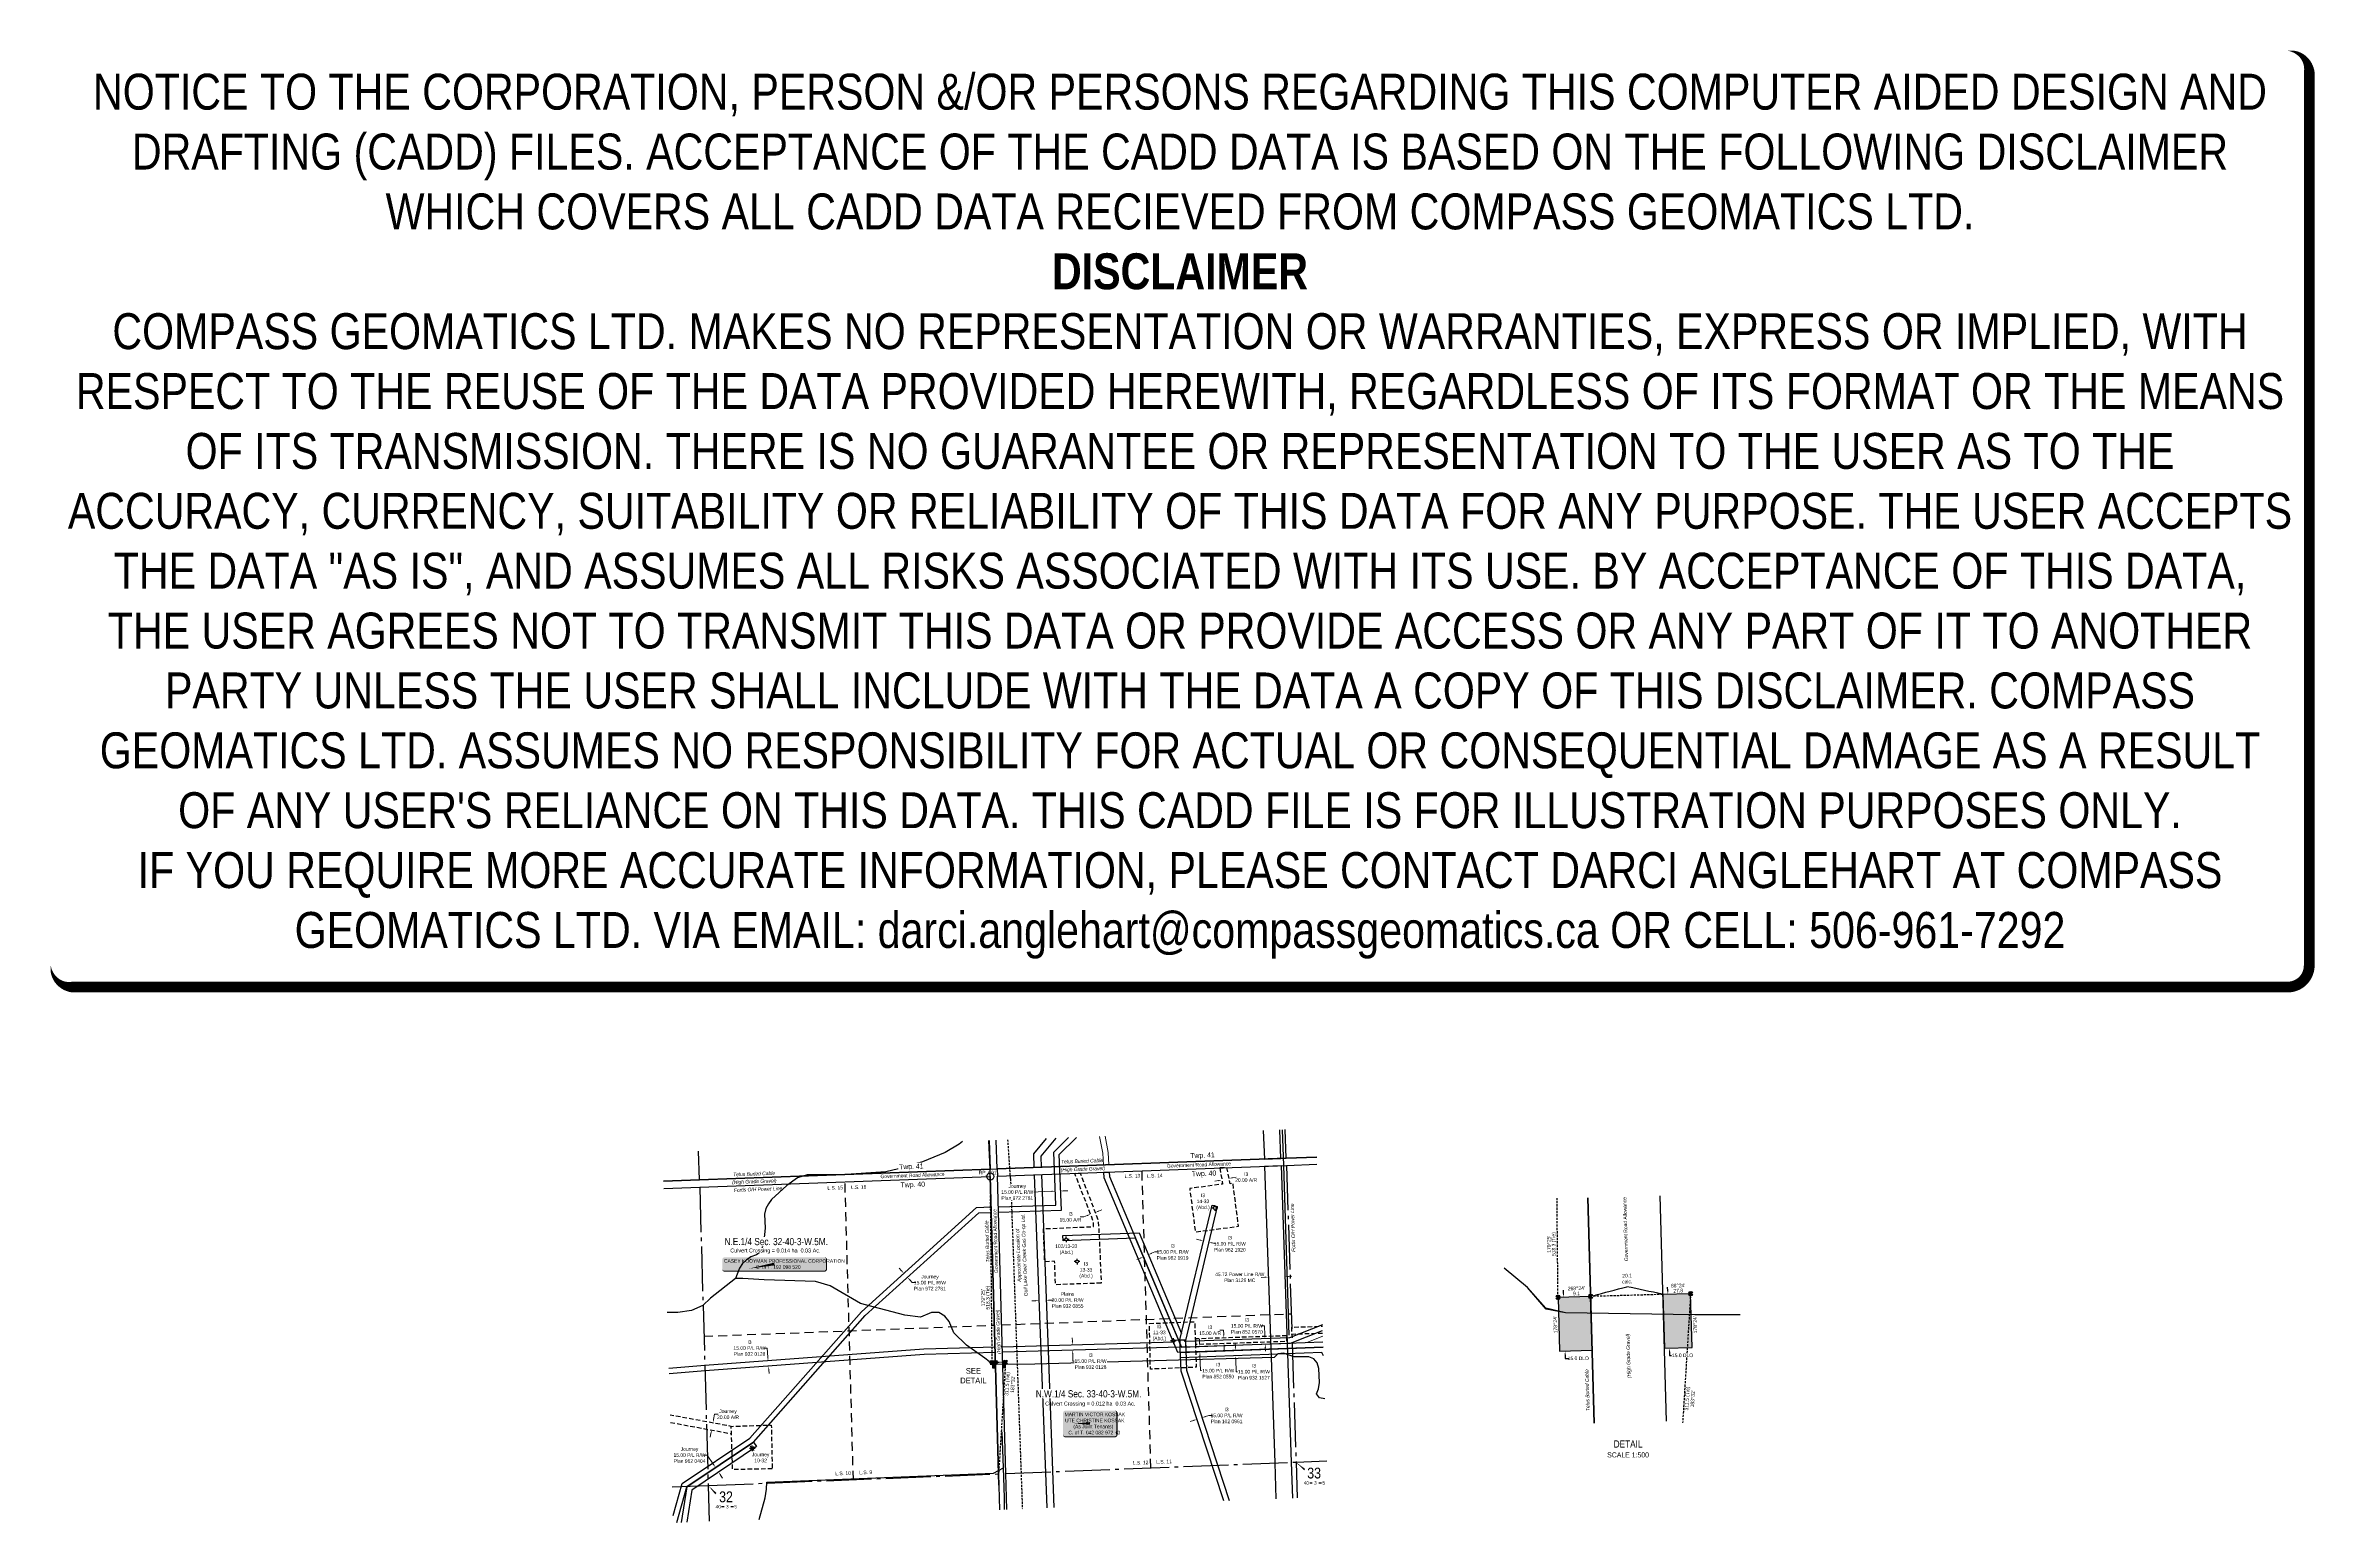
# Model space of a CAD drawing. Extents: x 674846 to 681163, y 5818236 to 5822349.
import ezdxf
from ezdxf.enums import TextEntityAlignment as Align

# ---------------------------------------------------------------- set-up
doc = ezdxf.new("R2010")
doc.units = 0
doc.header["$LTSCALE"] = 5
doc.header["$PDSIZE"] = 0.5
for name, pattern in [('foc-ACCESSROAD', [3.75, 2.5, -1.25]), ('foc-LSD', [8, 5, -3]), ('foc-QUARTERLINE', [33, 25, -3, 2, -3]), ('foc-TIELINE', [1.875, 1.25, -0.625]), ('foc-TRAV', [1.875, 1.25, -0.625]), ('foc-WHEELTRACKS', [2, 0.4, -1.6]), ('UG_PIPE', [1.875, 1.25, -0.625])]:
    doc.linetypes.add(name, pattern=pattern)
doc.layers.get('Defpoints').update_dxf_attribs({"color": 9})
for name, color, linetype in [('10', 1, 'Continuous'), ('35', 37, 'Continuous'), ('9', 3, 'Continuous'), ('AS-PIPE-UG', 44, 'UG_PIPE'), ('AS-PIPE-UG-T', 44, 'Continuous'), ('AS-POWER', 104, 'foc-POWER'), ('AS-POWER-T', 104, 'Continuous'), ('AS-TELUS', 224, 'foc-TEL'), ('C-SYMBOL', 7, 'Continuous'), ('CG-NOTES', 7, 'Continuous'), ('D-TXT', 6, 'Continuous'), ('DETAIL-T', 7, 'Continuous'), ('F-AR', 190, 'foc-ACCESSROAD'), ('F-RW', 190, 'Continuous'), ('F-WS', 190, 'foc-ACCESSROAD'), ('F-WS-S', 8, 'Continuous'), ('L-AREAREQUIRED', 7, 'Continuous'), ('L-BD', 7, 'Continuous'), ('L-BD1', 253, 'Continuous'), ('L-MON', 1, 'Continuous'), ('L-ROAD-T', 7, 'Continuous'), ('L-SEC', 7, 'Continuous'), ('L-SECLBL', 7, 'Continuous'), ('L-SECQ', 8, 'foc-QUARTERLINE'), ('L-SECTION-LSD', 7, 'foc-LSD'), ('L-TIE', 7, 'foc-TIELINE'), ('P-PROPOSED', 10, 'Continuous'), ('P-PROPOSED-H', 21, 'Continuous'), ('P-TRAV', 4, 'foc-TRAV'), ('P-TXT', 4, 'Continuous'), ('T-WATER', 160, 'Continuous'), ('T-WATER-P3', 160, 'foc-WHEELTRACKS')]:
    doc.layers.add(name, color=color, linetype=linetype)
doc.layers.add('DISCLAIMER', color=7, linetype='Continuous', plot=False)
for name, color, linetype, lineweight in [('F-AR-T', 190, 'Continuous', 9), ('F-RW-T', 190, 'Continuous', 9), ('F-WS-T', 190, 'Continuous', 9), ('T-TEXT', 48, 'Continuous', 18)]:
    doc.layers.add(name, color=color, linetype=linetype, lineweight=lineweight)
doc.styles.add('100L', font='ARIALN.TTF', dxfattribs={"height": 11})
doc.styles.add('175L', font='ARIALN.TTF', dxfattribs={"height": 20})
doc.styles.add('80', font='ARIALN.TTF', dxfattribs={"height": 10})
doc.styles.add('80CG', font='ARIALN.TTF', dxfattribs={"height": 10})
doc.styles.add('80L', font='ARIALN.TTF', dxfattribs={"height": 10})
doc.styles.add('80LS', font='ARIALNI.TTF', dxfattribs={"height": 10})
doc.styles.add('foc-LtypeFont', font='ARIALN.TTF', dxfattribs={"height": 7.35})
doc.styles.add('MtXpl_Arial_Narrow', font='ARIALNI.TTF')
doc.styles.add('SIMPLEX', font='ARIALN.TTF')
doc.linetypes.add('foc-POWER', pattern='A,6,-1,["P",foc-LtypeFont,S=0.2,R=0,X=-0.625,Y=-0.75],-1.24,4', length=12.24)
doc.linetypes.add('foc-POWER-NOLINE', pattern='A,0,-4,["P",foc-LtypeFont,S=0.2,R=0,X=-0.625,Y=-0.75],-8.24', length=12.24)
doc.linetypes.add('foc-TEL', pattern='A,2,-1,["T",foc-LtypeFont,S=0.2,R=0,X=-0.425,Y=-0.75],-1.24,8', length=12.24)
doc.linetypes.add('foc-TEL-NOLINE', pattern='A,0,-2,["T",foc-LtypeFont,S=0.2,R=0,X=-0.425,Y=-0.75],-10.24', length=12.24)
doc.linetypes.add('foc-TOPO-flowdirection-NOLINE', pattern='A,0,[">",foc-LtypeFont,S=0.3,R=0,X=0,Y=-0.945],-20,[">",foc-LtypeFont,S=0.3,R=0,X=0,Y=-0.945],0', length=20)
doc.dimstyles.new('Compass 5 000', dxfattribs={"dimscale": 5, "dimtxt": 9, "dimasz": 2, "dimexe": 0.2, "dimexo": 0.0625, "dimgap": 0.5, "dimtad": 0, "dimtih": 1, "dimtoh": 1, "dimzin": 0, "dimdsep": 46, "dimtxsty": '80CG', "dimcen": 0.1, "dimse1": 1, "dimse2": 1, "dimclrd": 256, "dimclrt": 256, "dimaunit": 1, "dimadec": 4, "dimazin": 0, "dimtfac": 0.06, "dimtofl": 0, "dimtmove": 0, "dimatfit": 1, "dimfxl": 0.2, "dimtolj": 1, "dimtzin": 0, "dimlwd": -1, "dimarcsym": 0})

# ---------------------------------------------------------------- blocks, each defined once
blk = doc.blocks.new('L-SECLBL')
at = {"layer": '9', "color": 7}
for p, q in [((-5.1, -27.8), (-12.3, -27.8)), ((20.7, -27.8), (13.5, -27.8))]:
    blk.add_line(p, q, dxfattribs=at)
at = {"layer": '10', "color": 2, "style": 'SIMPLEX'}
blk.add_attdef('SEC', text='', height=30, dxfattribs=at).set_placement((0, 0), align=Align.MIDDLE)
at = {"layer": '10', "color": 5, "style": '80L'}
blk.add_attdef('TWP', text='', height=9.5, dxfattribs=at).set_placement((-14.4, -27.4), align=Align.MIDDLE_RIGHT)
blk.add_attdef('RGE', text='', height=9.5, dxfattribs=at).set_placement((3.6, -27.4), align=Align.MIDDLE_CENTER)
blk.add_attdef('MER', text='', height=9.5, dxfattribs=at).set_placement((23.2, -27.4), align=Align.MIDDLE_LEFT)
blk = doc.blocks.new('*D20')
at = {"layer": 'Defpoints', "color": 0, "transparency": 16777216}
for p in [(677238.2, 5818932.4), (677246, 5818919.3), (677248.3, 5818921.3)]:
    blk.add_point(p, dxfattribs=at)
at = {"layer": 'F-RW-T', "transparency": 16777216}
for p, q in [((677229.2, 5818937.8), (677222.5, 5818945.2)), ((677252.8, 5818911.9), (677259.5, 5818904.5)), ((677259.5, 5818904.5), (677269.5, 5818904.5))]:
    blk.add_line(p, q, dxfattribs=at)
for points in [[(677230.5, 5818938.9), (677228, 5818936.7), (677236, 5818930.4)], [(677254, 5818913), (677251.5, 5818910.7), (677246, 5818919.3)]]:
    blk.add_solid(points, dxfattribs=at)
at = {"layer": 'F-RW-T', "transparency": 16777216, "insert": (677308.6, 5818904.5), "char_height": 10, "attachment_point": 5, "style": '80CG'}
blk.add_mtext('\\A1;Journey\\P15.00 P/L R/W\\PPlan 972 2781', dxfattribs=at)
blk = doc.blocks.new('*D21')
at = {"layer": 'Defpoints', "color": 0, "transparency": 16777216}
for p in [(677201.2, 5818712.8), (677202.3, 5818697.8), (676859, 5818671.9)]:
    blk.add_point(p, dxfattribs=at)
at = {"layer": 'F-RW-T', "transparency": 16777216}
for p, q in [((676855.2, 5818722.5), (676845.2, 5818722.5)), ((676857.1, 5818696.8), (676855.2, 5818722.5)), ((676859.8, 5818661.9), (676860.5, 5818652))]:
    blk.add_line(p, q, dxfattribs=at)
for points in [[(676858.8, 5818697), (676855.5, 5818696.7), (676857.9, 5818686.9)], [(676861.4, 5818662.1), (676858.1, 5818661.8), (676859, 5818671.9)]]:
    blk.add_solid(points, dxfattribs=at)
at = {"layer": 'F-RW-T', "transparency": 16777216, "insert": (676806.1, 5818722.5), "char_height": 10, "attachment_point": 5, "style": '80CG'}
blk.add_mtext('\\A1;I3\\P15.00 P/L R/W\\PPlan 932 0128', dxfattribs=at)
blk = doc.blocks.new('*D22')
at = {"layer": 'F-RW-T', "transparency": 16777216}
for p, q in [((677705, 5818741.2), (677704.7, 5818751.2)), ((677706, 5818706.3), (677706.6, 5818686.1)), ((677706.6, 5818686.1), (677716.6, 5818686.1))]:
    blk.add_line(p, q, dxfattribs=at)
for points in [[(677706.7, 5818741.2), (677703.4, 5818741.2), (677705.3, 5818731.2)], [(677707.7, 5818706.3), (677704.4, 5818706.3), (677705.7, 5818716.3)]]:
    blk.add_solid(points, dxfattribs=at)
at = {"layer": 'F-RW-T', "transparency": 16777216, "insert": (677755.7, 5818686.1), "char_height": 10, "attachment_point": 5, "style": '80CG', "bg_fill": 3, "box_fill_scale": 1.1, "bg_fill_color": 256, "bg_fill_true_color": 13158600, "bg_fill_transparency": 0}
blk.add_mtext('\\A1;I3\\P15.00 P/L R/W\\PPlan 932 0128', dxfattribs=at)
at = {"layer": 'Defpoints', "color": 0, "transparency": 16777216}
for p in [(677703.8, 5818731.2), (677704.2, 5818716.3), (677705.7, 5818716.3)]:
    blk.add_point(p, dxfattribs=at)
blk = doc.blocks.new('*D23')
at = {"layer": 'Defpoints', "color": 0, "transparency": 16777216}
for p in [(677609, 5818937.3), (677629, 5818938.1), (677632.1, 5818855.4)]:
    blk.add_point(p, dxfattribs=at)
at = {"layer": 'F-RW-T', "transparency": 16777216}
for p, q in [((677602.2, 5818854.2), (677592.2, 5818853.9)), ((677642.1, 5818855.7), (677652.1, 5818856.1))]:
    blk.add_line(p, q, dxfattribs=at)
for points in [[(677602.1, 5818855.9), (677602.2, 5818852.6), (677612.2, 5818854.6)], [(677642.1, 5818857.4), (677642.2, 5818854.1), (677632.1, 5818855.4)]]:
    blk.add_solid(points, dxfattribs=at)
at = {"layer": 'F-RW-T', "transparency": 16777216, "insert": (677691.7, 5818856.1), "char_height": 10, "attachment_point": 5, "style": '80CG'}
blk.add_mtext('\\A1;Plains\\P20.00 P/L R/W\\PPlan 932 0855', dxfattribs=at)
blk = doc.blocks.new('*D24')
at = {"layer": 'Defpoints', "color": 0, "transparency": 16777216}
for p in [(677658.4, 5819135.7), (677672.5, 5819159.7), (677673.3, 5819136.3)]:
    blk.add_point(p, dxfattribs=at)
at = {"layer": 'F-RW-T', "transparency": 16777216}
for p, q in [((677647.5, 5819158.8), (677590.7, 5819156.7)), ((677682.4, 5819160.1), (677692.4, 5819160.5))]:
    blk.add_line(p, q, dxfattribs=at)
for points in [[(677647.4, 5819160.5), (677647.5, 5819157.2), (677657.5, 5819159.2)], [(677682.4, 5819161.8), (677682.5, 5819158.5), (677672.5, 5819159.7)]]:
    blk.add_solid(points, dxfattribs=at)
at = {"layer": 'F-RW-T', "transparency": 16777216, "insert": (677551.7, 5819156.7), "char_height": 10, "attachment_point": 5, "style": '80CG', "bg_fill": 3, "box_fill_scale": 1.1, "bg_fill_color": 256, "bg_fill_true_color": 13158600, "bg_fill_transparency": 0}
blk.add_mtext('\\A1;Journey\\P15.00 P/L R/W\\PPlan 972 2781', dxfattribs=at)
blk = doc.blocks.new('*D25')
at = {"layer": 'Defpoints', "color": 0, "transparency": 16777216}
for p in [(678076.4, 5819046.8), (678084.8, 5819017.4), (678091, 5819043.3)]:
    blk.add_point(p, dxfattribs=at)
at = {"layer": 'F-RW-T', "transparency": 16777216}
for p, q in [((678060.5, 5819023.1), (678050.8, 5819025.5)), ((678094.5, 5819015), (678104.3, 5819012.7))]:
    blk.add_line(p, q, dxfattribs=at)
for points in [[(678060.9, 5819024.8), (678060.1, 5819021.5), (678070.2, 5819020.8)], [(678094.9, 5819016.7), (678094.1, 5819013.4), (678084.8, 5819017.4)]]:
    blk.add_solid(points, dxfattribs=at)
at = {"layer": 'F-RW-T', "transparency": 16777216, "insert": (678143.3, 5819012.7), "char_height": 10, "attachment_point": 5, "style": '80CG'}
blk.add_mtext('\\A1;I3\\P15.00 P/L R/W\\PPlan 962 1920', dxfattribs=at)
blk = doc.blocks.new('*D26')
at = {"layer": 'Defpoints', "color": 0, "transparency": 16777216}
for p in [(678046.7, 5818539.6), (678061, 5818544.3), (678066.1, 5818528.6)]:
    blk.add_point(p, dxfattribs=at)
at = {"layer": 'F-RW-T', "transparency": 16777216}
for p, q in [((678042.4, 5818520.9), (678032.9, 5818517.7)), ((678075.6, 5818531.8), (678085.1, 5818534.9)), ((678085.1, 5818534.9), (678095.1, 5818534.9))]:
    blk.add_line(p, q, dxfattribs=at)
for points in [[(678041.8, 5818522.4), (678042.9, 5818519.3), (678051.9, 5818524)], [(678075.1, 5818533.4), (678076.1, 5818530.2), (678066.1, 5818528.6)]]:
    blk.add_solid(points, dxfattribs=at)
at = {"layer": 'F-RW-T', "transparency": 16777216, "insert": (678134.2, 5818534.9), "char_height": 10, "attachment_point": 5, "style": '80CG'}
blk.add_mtext('\\A1;I3\\P15.00 P/L R/W\\PPlan 102 0961', dxfattribs=at)
blk = doc.blocks.new('*D27')
at = {"layer": 'Defpoints', "color": 0, "transparency": 16777216}
for p in [(678241.3, 5818748.7), (678109.4, 5818743.7), (678110, 5818728.8)]:
    blk.add_point(p, dxfattribs=at)
at = {"layer": 'F-RW-T', "transparency": 16777216}
for p, q in [((678240, 5818784), (678230, 5818784)), ((678240.9, 5818758.7), (678240, 5818784)), ((678242.2, 5818723.8), (678242.6, 5818713.8))]:
    blk.add_line(p, q, dxfattribs=at)
for points in [[(678242.6, 5818758.8), (678239.3, 5818758.6), (678241.3, 5818748.7)], [(678243.9, 5818723.9), (678240.6, 5818723.8), (678241.9, 5818733.8)]]:
    blk.add_solid(points, dxfattribs=at)
at = {"layer": 'F-RW-T', "transparency": 16777216, "insert": (678190.9, 5818784), "char_height": 10, "attachment_point": 5, "style": '80CG'}
blk.add_mtext('\\A1;I3\\P15.00 P/L R/W\\PPlan 852 0570', dxfattribs=at)
blk = doc.blocks.new('*D28')
at = {"layer": 'Defpoints', "color": 0, "transparency": 16777216}
for p in [(678134.8, 5818729.7), (678135.4, 5818714.8)]:
    blk.add_point(p, dxfattribs=at)
at = {"layer": 'F-RW-T', "transparency": 16777216}
for p, q in [((678059, 5818736.9), (678058.6, 5818746.9)), ((678060.3, 5818701.9), (678061.9, 5818659.5)), ((678061.9, 5818659.5), (678071.9, 5818659.5))]:
    blk.add_line(p, q, dxfattribs=at)
for points in [[(678060.6, 5818737), (678057.3, 5818736.9), (678059.3, 5818726.9)], [(678061.9, 5818702), (678058.6, 5818701.9), (678059.9, 5818711.9)]]:
    blk.add_solid(points, dxfattribs=at)
at = {"layer": 'F-RW-T', "transparency": 16777216, "insert": (678111, 5818659.5), "char_height": 10, "attachment_point": 5, "style": '80CG', "bg_fill": 3, "box_fill_scale": 1.1, "bg_fill_color": 256, "bg_fill_true_color": 13158600, "bg_fill_transparency": 0}
blk.add_mtext('\\A1;I3\\P15.00 P/L R/W\\PPlan 852 0550', dxfattribs=at)
at = {"layer": 'Defpoints', "color": 0, "transparency": 16777216}
blk.add_point((678059.9, 5818711.9), dxfattribs=at)
blk = doc.blocks.new('*D29')
at = {"layer": 'Defpoints', "color": 0, "transparency": 16777216}
blk.add_point((678169.5, 5818715.9), dxfattribs=at)
at = {"layer": 'F-RW-T', "transparency": 16777216}
for p, q in [((678158.7, 5818725.5), (678158.4, 5818735.5)), ((678160, 5818690.7), (678161.3, 5818656.6)), ((678161.3, 5818656.6), (678171.3, 5818656.6))]:
    blk.add_line(p, q, dxfattribs=at)
for points in [[(678160.4, 5818725.6), (678157.1, 5818725.5), (678159.1, 5818715.6)], [(678161.7, 5818690.7), (678158.4, 5818690.6), (678159.7, 5818700.7)]]:
    blk.add_solid(points, dxfattribs=at)
at = {"layer": 'F-RW-T', "transparency": 16777216, "insert": (678210.4, 5818656.6), "char_height": 10, "attachment_point": 5, "style": '80CG', "bg_fill": 3, "box_fill_scale": 1.1, "bg_fill_color": 256, "bg_fill_true_color": 13158600, "bg_fill_transparency": 0}
blk.add_mtext('\\A1;I3\\P15.00 P/L R/W\\PPlan 932 1527', dxfattribs=at)
at = {"layer": 'Defpoints', "color": 0, "transparency": 16777216}
for p in [(678159.7, 5818700.7), (678170.1, 5818701)]:
    blk.add_point(p, dxfattribs=at)
blk = doc.blocks.new('*D30')
at = {"layer": 'Defpoints', "color": 0, "transparency": 16777216}
for p in [(678243.2, 5819141.7), (678288.8, 5819143.2), (678250.7, 5818920)]:
    blk.add_point(p, dxfattribs=at)
at = {"layer": 'F-RW-T', "transparency": 16777216}
for p, q in [((678240.7, 5818919.6), (678230.7, 5818919.3)), ((678306.4, 5818921.9), (678316.4, 5818922.2))]:
    blk.add_line(p, q, dxfattribs=at)
for points in [[(678240.6, 5818921.3), (678240.8, 5818918), (678250.7, 5818920)], [(678306.3, 5818923.5), (678306.4, 5818920.2), (678296.4, 5818921.5)]]:
    blk.add_solid(points, dxfattribs=at)
at = {"layer": 'F-RW-T', "transparency": 16777216, "insert": (678171, 5818919.3), "char_height": 10, "attachment_point": 5, "style": '80CG'}
blk.add_mtext('\\A1;45.72 Power Line R/W\\PPlan 3126 MC', dxfattribs=at)
blk = doc.blocks.new('GABD')
for p, q in [((-0.8, 0), (-1.6, 0)), ((0, 0.8), (0, 1.6)), ((1.6, 0), (0.8, 0)), ((0, -0.8), (0, -1.6))]:
    blk.add_line(p, q)
blk.add_circle((0, 0), 0.8)
blk = doc.blocks.new('*D32')
at = {"layer": 'Defpoints', "color": 0, "transparency": 16777216}
for p in [(677916.5, 5818982.3), (677919.5, 5818936.6), (677933.4, 5818942.4)]:
    blk.add_point(p, dxfattribs=at)
at = {"layer": 'F-RW-T', "transparency": 16777216}
for p, q in [((677893.5, 5818972.5), (677884.3, 5818968.6)), ((677925.7, 5818986.2), (677935, 5818990)), ((677935, 5818990), (677945, 5818990))]:
    blk.add_line(p, q, dxfattribs=at)
for points in [[(677892.9, 5818974.1), (677894.1, 5818971), (677902.7, 5818976.4)], [(677925.1, 5818987.7), (677926.4, 5818984.6), (677916.5, 5818982.3)]]:
    blk.add_solid(points, dxfattribs=at)
at = {"layer": 'F-RW-T', "transparency": 16777216, "insert": (677984, 5818990), "char_height": 10, "attachment_point": 5, "style": '80CG'}
blk.add_mtext('\\A1;I3\\P15.00 P/L R/W\\PPlan 962 1919', dxfattribs=at)
blk = doc.blocks.new('*D33')
at = {"layer": 'Defpoints', "color": 0, "transparency": 16777216}
for p in [(677751.8, 5819105.2), (677755.8, 5819094.9), (677764.7, 5819110.2)]:
    blk.add_point(p, dxfattribs=at)
at = {"layer": 'F-AR-T', "transparency": 16777216}
for p, q in [((677737.1, 5819087.7), (677727.1, 5819087.7)), ((677746.4, 5819091.3), (677737.1, 5819087.7)), ((677778, 5819103.5), (677787.3, 5819107.1))]:
    blk.add_line(p, q, dxfattribs=at)
for points in [[(677745.8, 5819092.9), (677747, 5819089.8), (677755.8, 5819094.9)], [(677777.4, 5819105.1), (677778.6, 5819102), (677768.6, 5819099.9)]]:
    blk.add_solid(points, dxfattribs=at)
at = {"layer": 'F-AR-T', "transparency": 16777216, "insert": (677699.8, 5819087.7), "char_height": 10, "attachment_point": 5, "style": '80CG'}
blk.add_mtext('\\A1;I3\\P15.00 A/R', dxfattribs=at)
blk = doc.blocks.new('*D34')
at = {"layer": 'Defpoints', "color": 0, "transparency": 16777216}
for p in [(678105.5, 5818749.9), (678126.6, 5818750.6), (678106, 5818734.9)]:
    blk.add_point(p, dxfattribs=at)
at = {"layer": 'F-AR-T', "transparency": 16777216}
for p, q in [((678125.9, 5818771.9), (678115.9, 5818771.9)), ((678126.3, 5818760.6), (678125.9, 5818771.9)), ((678127.5, 5818725.6), (678127.8, 5818715.6))]:
    blk.add_line(p, q, dxfattribs=at)
for points in [[(678128, 5818760.7), (678124.6, 5818760.6), (678126.6, 5818750.6)], [(678129.1, 5818725.7), (678125.8, 5818725.6), (678127.1, 5818735.6)]]:
    blk.add_solid(points, dxfattribs=at)
at = {"layer": 'F-AR-T', "transparency": 16777216, "insert": (678088.6, 5818771.9), "char_height": 10, "attachment_point": 5, "style": '80CG'}
blk.add_mtext('\\A1;I3\\P15.00 A/R', dxfattribs=at)
blk = doc.blocks.new('*D35')
at = {"layer": 'Defpoints', "color": 0, "transparency": 16777216}
for p in [(678120.2, 5819195.8), (678140.4, 5819199.8), (678141.4, 5819194.6)]:
    blk.add_point(p, dxfattribs=at)
at = {"layer": 'F-WS-T', "transparency": 16777216}
for p, q in [((678111.4, 5819188.6), (678101.6, 5819186.7)), ((678151.2, 5819196.5), (678161, 5819198.5))]:
    blk.add_line(p, q, dxfattribs=at)
for points in [[(678111.1, 5819190.3), (678111.7, 5819187), (678121.2, 5819190.6)], [(678150.9, 5819198.2), (678151.5, 5819194.9), (678141.4, 5819194.6)]]:
    blk.add_solid(points, dxfattribs=at)
at = {"layer": 'F-WS-T', "transparency": 16777216, "insert": (678188.7, 5819198.5), "char_height": 10, "attachment_point": 5, "style": '80CG'}
blk.add_mtext('\\A1;I3\\P20.00 A/R', dxfattribs=at)
blk = doc.blocks.new('GAS')
h = blk.add_hatch(color=255)
h.dxf.hatch_style = 1
edge = h.paths.add_edge_path()
edge.add_arc((0, 0), 0.9, 0, 360)
for p, q in [((-0.8, 0), (-1.6, 0)), ((-0.6, 0.6), (-1.1, 1.1)), ((0, 0.8), (0, 1.6)), ((0.6, 0.6), (1.1, 1.1)), ((1.6, 0), (0.8, 0)), ((-0.6, -0.6), (-1.1, -1.1)), ((0, -0.8), (0, -1.6)), ((1.1, -1.1), (0.6, -0.6))]:
    blk.add_line(p, q)
blk.add_circle((0, 0), 0.8)
blk = doc.blocks.new('*D36')
at = {"layer": 'Defpoints', "color": 0, "transparency": 16777216}
for p in [(676704.2, 5818513.9), (676715.4, 5818511.8), (676711.8, 5818492.1)]:
    blk.add_point(p, dxfattribs=at)
at = {"layer": 'F-AR-T', "transparency": 16777216}
for p, q in [((676706, 5818523.7), (676708.7, 5818538.1)), ((676708.7, 5818538.1), (676718.7, 5818538.1)), ((676698.7, 5818484.4), (676696.9, 5818474.6))]:
    blk.add_line(p, q, dxfattribs=at)
for points in [[(676697.1, 5818484.7), (676700.4, 5818484.1), (676700.5, 5818494.2)], [(676704.4, 5818524), (676707.6, 5818523.4), (676704.2, 5818513.9)]]:
    blk.add_solid(points, dxfattribs=at)
at = {"layer": 'F-AR-T', "transparency": 16777216, "insert": (676746.4, 5818538.1), "char_height": 10, "attachment_point": 5, "style": '80CG'}
blk.add_mtext('\\A1;Journey\\P20.00 A/R', dxfattribs=at)
blk = doc.blocks.new('*U37')
h = blk.add_hatch(color=59)
edge = h.paths.add_edge_path()
edge.add_line((-139, -20), (139, -20))
edge.add_arc((139, -14), 6, 270, 360)
edge.add_line((145, -14), (145, 12.5))
edge.add_arc((139, 12.5), 6, 0, 90)
edge.add_line((139, 18.5), (-139, 18.5))
edge.add_arc((-139, 12.5), 6, 90, 180)
edge.add_line((-145, 12.5), (-145, -14))
edge.add_arc((-139, -14), 6, 180, 270)
at = {"color": 1, "flags": 128}
blk.add_lwpolyline([(-139, -20, 3, 3, 0), (139, -20, 3, 3, 0.414214), (145, -14, 3, 3, 0), (145, 12.5, 3, 0, 0.414214), (139, 18.5, 0, 0, 0), (-139, 18.5, 0, 0, 0.414214), (-145, 12.5, 0, 0, 0), (-145, -14, 0, 3, 0.414214)], format="xyseb", close=True, dxfattribs=at)
blk.add_lwpolyline([(-73.1, -13.4, 0, 7.5, 0), (0, 0, 0, 0, 0)], format="xyseb", dxfattribs=at)
at = {"color": 1, "style": '80'}
blk.add_attdef('ENTER_TEXT_001', (-36, -5), '', height=10, dxfattribs=at)
blk = doc.blocks.new('*D38')
at = {"layer": 'Defpoints', "color": 0, "transparency": 16777216}
for p in [(676711.8, 5818389.6), (676729.2, 5818401.3), (676737.6, 5818388.9)]:
    blk.add_point(p, dxfattribs=at)
at = {"layer": 'F-RW-T', "transparency": 16777216}
for p, q in [((676688.3, 5818424.5), (676678.3, 5818424.5)), ((676706.2, 5818397.9), (676688.3, 5818424.5)), ((676725.7, 5818368.8), (676731.3, 5818360.5))]:
    blk.add_line(p, q, dxfattribs=at)
for points in [[(676707.6, 5818398.8), (676704.8, 5818396.9), (676711.8, 5818389.6)], [(676727.1, 5818369.7), (676724.3, 5818367.9), (676720.1, 5818377.1)]]:
    blk.add_solid(points, dxfattribs=at)
at = {"layer": 'F-RW-T', "transparency": 16777216, "insert": (676639.2, 5818424.5), "char_height": 10, "attachment_point": 5, "style": '80CG'}
blk.add_mtext('\\A1;Journey\\P15.00 P/L R/W\\PPlan 962 0404', dxfattribs=at)
blk = doc.blocks.new('TEMP')
h = blk.add_hatch(color=255)
h.dxf.hatch_style = 1
h.paths.add_polyline_path([(0, 0.3), (-0.7, 1.2), (-0.7, 0.7), (-1.2, 0.7), (-0.3, 0), (-1.2, -0.7), (-0.7, -0.7), (-0.7, -1.2), (0, -0.3), (0.7, -1.2), (0.7, -0.7), (1.2, -0.7), (0.3, 0), (1.2, 0.7), (0.7, 0.7), (0.7, 1.2)])
h.paths.add_polyline_path([(0.6, 0.8), (0.6, 0.6), (0.8, 0.6), (0.1, 0), (0.8, -0.6), (0.6, -0.6), (0.6, -0.8), (0, -0.1), (-0.6, -0.8), (-0.6, -0.6), (-0.8, -0.6), (-0.1, 0), (-0.8, 0.6), (-0.6, 0.6), (-0.6, 0.8), (0, 0.1)], flags=16)
h = blk.add_hatch(color=1)
h.dxf.hatch_style = 1
h.paths.add_polyline_path([(0, 0.1), (-0.6, 0.8), (-0.6, 0.6), (-0.8, 0.6), (-0.1, 0), (-0.8, -0.6), (-0.6, -0.6), (-0.6, -0.8), (0, -0.1), (0.6, -0.8), (0.6, -0.6), (0.8, -0.6), (0.1, 0), (0.8, 0.6), (0.6, 0.6), (0.6, 0.8)])
at = {"color": 1}
for p, q in [((-0.1, 0), (0.1, 0)), ((0, 0.1), (0, -0.1))]:
    blk.add_line(p, q, dxfattribs=at)
at = {"color": 255, "flags": 128}
blk.add_lwpolyline([(-0.3, 0), (-1.2, 0.7), (-0.7, 0.7), (-0.7, 1.2), (0, 0.3), (0.7, 1.2), (0.7, 0.7), (1.2, 0.7), (0.3, 0), (1.2, -0.7), (0.7, -0.7), (0.7, -1.2), (0, -0.3), (-0.7, -1.2), (-0.7, -0.7), (-1.2, -0.7)], close=True, dxfattribs=at)
at = {"color": 1, "flags": 128}
blk.add_lwpolyline([(-0.1, 0), (-0.8, 0.6), (-0.6, 0.6), (-0.6, 0.8), (0, 0.1), (0.6, 0.8), (0.6, 0.6), (0.8, 0.6), (0.1, 0), (0.8, -0.6), (0.6, -0.6), (0.6, -0.8), (0, -0.1), (-0.6, -0.8), (-0.6, -0.6), (-0.8, -0.6)], close=True, dxfattribs=at)
blk = doc.blocks.new('*D39')
at = {"layer": 'Defpoints', "color": 0, "transparency": 16777216}
for p in [(679122.3, 5818865.3), (679076.6, 5818714), (679126.4, 5818715.4)]:
    blk.add_point(p, dxfattribs=at)
at = {"layer": 'P-TXT', "transparency": 16777216}
for p, q in [((679072.2, 5818873.9), (679071.9, 5818883.9)), ((679076.9, 5818704), (679077.2, 5818693.8)), ((679077.2, 5818693.8), (679087.2, 5818693.8))]:
    blk.add_line(p, q, dxfattribs=at)
for points in [[(679073.9, 5818874), (679070.5, 5818873.9), (679072.5, 5818864)], [(679078.6, 5818704.1), (679075.3, 5818704), (679076.6, 5818714)]]:
    blk.add_solid(points, dxfattribs=at)
at = {"layer": 'P-TXT', "transparency": 16777216, "insert": (679113.4, 5818693.8), "char_height": 10, "attachment_point": 5, "style": '80CG'}
blk.add_mtext('\\A1;15.0 DLO', dxfattribs=at)
blk = doc.blocks.new('*D40')
at = {"layer": 'Defpoints', "color": 0, "transparency": 16777216}
blk.add_point((679371.6, 5818872.3), dxfattribs=at)
at = {"layer": 'P-TXT', "transparency": 16777216}
for p, q in [((679362.5, 5818882), (679362.2, 5818892)), ((679367.2, 5818712.1), (679367.5, 5818702.1)), ((679367.5, 5818702.1), (679377.5, 5818702.1))]:
    blk.add_line(p, q, dxfattribs=at)
for points in [[(679364.2, 5818882.1), (679360.8, 5818882), (679362.8, 5818872)], [(679368.9, 5818712.2), (679365.6, 5818712.1), (679366.9, 5818722.1)]]:
    blk.add_solid(points, dxfattribs=at)
at = {"layer": 'P-TXT', "transparency": 16777216, "insert": (679403.7, 5818702.1), "char_height": 10, "attachment_point": 5, "style": '80CG', "bg_fill": 3, "box_fill_scale": 1.1, "bg_fill_color": 256, "bg_fill_true_color": 13158600, "bg_fill_transparency": 0}
blk.add_mtext('\\A1;15.0 DLO', dxfattribs=at)
at = {"layer": 'Defpoints', "color": 0, "transparency": 16777216}
for p in [(679366.9, 5818722.1), (679375.8, 5818722.4)]:
    blk.add_point(p, dxfattribs=at)
blk = doc.blocks.new('*U41')
h = blk.add_hatch(color=59)
edge = h.paths.add_edge_path()
edge.add_line((-69, -37), (69, -37))
edge.add_arc((69, -31), 6, 270, 360)
edge.add_line((75, -31), (75, 29.5))
edge.add_arc((69, 29.5), 6, 0, 90)
edge.add_line((69, 35.5), (-69, 35.5))
edge.add_arc((-69, 29.5), 6, 90, 180)
edge.add_line((-75, 29.5), (-75, -31))
edge.add_arc((-69, -31), 6, 180, 270)
at = {"color": 1, "flags": 128}
blk.add_lwpolyline([(-69, -37, 3, 3, 0), (69, -37, 3, 3, 0.414214), (75, -31, 3, 3, 0), (75, 29.5, 3, 0, 0.414214), (69, 35.5, 0, 0, 0), (-69, 35.5, 0, 0, 0.414214), (-75, 29.5, 0, 0, 0), (-75, -31, 0, 3, 0.414214)], format="xyseb", close=True, dxfattribs=at)
blk.add_lwpolyline([(-43.9, -0.2, 0, 7.5, 0), (0, 0, 0, 0, 0)], format="xyseb", dxfattribs=at)
at = {"color": 1, "style": '80'}
blk.add_attdef('ENTER_TEXT_001', (-36, -5), '', height=10, dxfattribs=at)
blk = doc.blocks.new('Disclaimer_Legal')
at = {"layer": 'DISCLAIMER', "color": 254, "flags": 128}
blk.add_lwpolyline([(-3612.9, -1104.6, 37.5, 37.5, 0), (4096.1, -1104.6, 37.5, 37.5, 0.414214), (4171.1, -1029.6, 37.5, 37.5, 0), (4171.1, 2078.7, 37.5, 0, 0.414214), (4096.1, 2153.7, 0, 0, 0), (-3612.9, 2153.7, 0, 0, 0.414214), (-3687.9, 2078.7, 0, 0, 0), (-3687.9, -1029.6, 0, 37.5, 0.414214)], format="xyseb", close=True, dxfattribs=at)
at = {"layer": 'DISCLAIMER', "color": 254, "insert": (241.6, 533.9), "char_height": 125, "width": 7717.568, "attachment_point": 5, "style": '80'}
blk.add_mtext('NOTICE TO THE CORPORATION, PERSON &/OR PERSONS REGARDING THIS COMPUTER AIDED DESIGN AND DRAFTING (CADD) FILES. ACCEPTANCE OF THE CADD DATA IS BASED ON THE FOLLOWING DISCLAIMER WHICH COVERS ALL CADD DATA RECIEVED FROM COMPASS GEOMATICS LTD.\\P{\\fArial Narrow|b1|i0|c0|p34;DISCLAIMER}\\PCOMPASS GEOMATICS LTD. MAKES NO REPRESENTATION OR WARRANTIES, EXPRESS OR IMPLIED, WITH RESPECT TO THE REUSE OF THE DATA PROVIDED HEREWITH, REGARDLESS OF ITS FORMAT OR THE MEANS OF ITS TRANSMISSION. THERE IS NO GUARANTEE OR REPRESENTATION TO THE USER AS TO THE ACCURACY, CURRENCY, SUITABILITY OR RELIABILITY OF THIS DATA FOR ANY PURPOSE. THE USER ACCEPTS THE DATA "AS IS", AND ASSUMES ALL RISKS ASSOCIATED WITH ITS USE. BY ACCEPTANCE OF THIS DATA, THE USER AGREES NOT TO TRANSMIT THIS DATA OR PROVIDE ACCESS OR ANY PART OF IT TO ANOTHER PARTY UNLESS THE USER SHALL INCLUDE WITH THE DATA A COPY OF THIS DISCLAIMER. COMPASS GEOMATICS LTD. ASSUMES NO RESPONSIBILITY FOR ACTUAL OR CONSEQUENTIAL DAMAGE AS A RESULT OF ANY USER\'S RELIANCE ON THIS DATA. THIS CADD FILE IS FOR ILLUSTRATION PURPOSES ONLY.\\PIF YOU REQUIRE MORE ACCURATE INFORMATION, PLEASE CONTACT DARCI ANGLEHART AT COMPASS GEOMATICS LTD. VIA EMAIL: darci.anglehart@compassgeomatics.ca OR CELL: 506-961-7292', dxfattribs=at)

msp = doc.modelspace()

# ---------------------------------------------------------------- hatches: boundary and pattern name
at = {"layer": 'P-PROPOSED-H'}
h = msp.add_hatch(color=256, dxfattribs=at)
h.dxf.hatch_style = 1
h.paths.add_polyline_path([(679353.111, 5818721.737), (679430.239, 5818723.886), (679426.062, 5818873.803), (679348.935, 5818871.655)])
h = msp.add_hatch(color=256, dxfattribs=at)
h.dxf.hatch_style = 1
h.paths.add_polyline_path([(679147.867, 5818866.054), (679057.017, 5818863.523), (679061.193, 5818713.605), (679152.043, 5818716.136)])
h = msp.add_hatch(color=256, dxfattribs=at)
h.dxf.hatch_style = 1
h.paths.add_polyline_path([(677491.042, 5818682.206), (677481.957, 5818681.953), (677482.375, 5818666.961), (677491.46, 5818667.214)])
h = msp.add_hatch(color=256, dxfattribs=at)
h.dxf.hatch_style = 1
h.paths.add_polyline_path([(677511.567, 5818667.774), (677519.279, 5818667.989), (677518.862, 5818682.981), (677511.149, 5818682.766)])

# ---------------------------------------------------------------- linework, layer by layer
at = {"layer": '35', "color": 3}
msp.add_circle((677476.615, 5819200.097), 9.998, dxfattribs=at)
at = {"layer": 'AS-PIPE-UG'}
for q in [(677525.694, 5819301.979), (677565.782, 5818274.745)]:
    msp.add_line((677532.908, 5819194.371), q, dxfattribs=at)
at = {"layer": 'AS-POWER', "flags": 128}
for points in [[(678293.561, 5819230.506), (678289.842, 5819330.421)], [(677495.998, 5819220.947), (677496.717, 5819200.846)], [(678308.355, 5818758.317), (678293.561, 5819230.506)], [(677516.465, 5818272.766), (677515.685, 5818306.342), (677513.238, 5818389.073), (677509.982, 5818489.153)], [(676832.748, 5818245.57), (676849.515, 5818305.658), (676853.102, 5818329.126), (676854.733, 5818349.007), (677485.031, 5818374.43), (677513.238, 5818389.073)]]:
    msp.add_lwpolyline(points, dxfattribs=at)
at = {"layer": 'AS-POWER', "linetype": 'foc-POWER-NOLINE', "flags": 128}
for points in [[(677495.998, 5819220.947), (677493.153, 5819300.768)], [(676567.662, 5819166.657), (676667.582, 5819170.329), (677476.615, 5819200.098)], [(677496.717, 5819200.846), (678301.119, 5819230.787), (678385.806, 5819233.923)]]:
    msp.add_lwpolyline(points, dxfattribs=at)
at = {"layer": 'AS-TELUS', "linetype": 'foc-TEL-NOLINE', "flags": 128}
for points in [[(677475.899, 5819220.199), (677472.938, 5819300.015)], [(677495.998, 5819220.947), (678300.391, 5819250.888), (678385.123, 5819254.025)], [(676567.093, 5819186.765), (676666.889, 5819190.431), (677475.899, 5819220.199)], [(677500.547, 5818340.58), (677499.679, 5818372.157), (677476.615, 5819200.098)], [(679157.698, 5818513.126), (679140.21, 5819140.925)]]:
    msp.add_lwpolyline(points, dxfattribs=at)
at = {"layer": 'AS-TELUS', "flags": 128}
for points in [[(677475.899, 5819220.199), (677495.998, 5819220.947)], [(677476.615, 5819200.098), (677475.899, 5819220.199)]]:
    msp.add_lwpolyline(points, dxfattribs=at)
at = {"layer": 'F-AR', "flags": 128}
msp.add_lwpolyline([(678301.977, 5818756.573), (678047.1, 5818747.916), (678047.609, 5818732.927), (678302.486, 5818741.584)], close=True, dxfattribs=at)
for points in [[(678401.789, 5818763.346), (678316.294, 5818760.443), (678315.615, 5818780.428), (678401.11, 5818783.332)], [(676586.092, 5818515.375), (676756.078, 5818483.953), (676755.454, 5818504.404), (676585.514, 5818535.817)]]:
    msp.add_lwpolyline(points, dxfattribs=at)
at = {"layer": 'F-RW', "flags": 128}
for points in [[(678236.585, 5819328.439), (678239.48, 5819248.62), (678285.161, 5819250.321), (678282.266, 5819330.139)], [(677499.068, 5819115.734), (677658.917, 5819120.469), (677653.469, 5819267.345), (677694.142, 5819308.249)], [(677499.512, 5819100.743), (677674.464, 5819105.925), (677668.698, 5819261.39), (677716.104, 5819309.066)], [(677632.301, 5819305.947), (677596.709, 5819263.205), (677598.142, 5819224.744)], [(677659.155, 5819306.946), (677616.977, 5819256.295), (677618.125, 5819225.489)], [(677598.891, 5819204.65), (677617.493, 5818713.688), (677633.871, 5818277.477)], [(677618.873, 5819205.407), (677637.475, 5818714.445), (677653.852, 5818278.279)], [(678403.099, 5818724.771), (677999.035, 5818709.667), (677793.576, 5819196.434), (677792.796, 5819211.868), (677807.785, 5819212.426), (677808.421, 5819199.831), (678008.825, 5818725.041), (678402.59, 5818739.76)], [(678240.206, 5819228.522), (678285.89, 5819230.221), (678313.924, 5818404.829), (678317.374, 5818304.903)], [(678240.209, 5819228.522), (678268.238, 5818403.277), (678271.697, 5818303.07)], [(676593.437, 5818255.835), (676618.725, 5818345.124), (676807.476, 5818471.926), (677117.92, 5818823.25), (677438.434, 5819114.113), (677478.96, 5819115.207)], [(676603.535, 5818236.454), (676631.656, 5818335.743), (676817.439, 5818460.551), (677128.611, 5818812.7), (677444.396, 5819099.271), (677479.365, 5819100.215)], [(678019.581, 5818743.291), (678020.273, 5818725.436), (678005.212, 5818724.894), (678004.521, 5818744.871), (678093.91, 5819120.283), (678108.5, 5819116.812), (678019.578, 5818743.361)], [(678004.881, 5818734.469), (677880.924, 5819028.037), (677679.433, 5819020.543), (677678.876, 5819035.53), (677890.713, 5819043.409), (678008.944, 5818763.401)], [(677509.945, 5818725.562), (677989.729, 5818739.417), (677989.533, 5818744.247), (678004.521, 5818744.871), (678005.212, 5818724.894), (677510.327, 5818710.574)], [(678126.336, 5818297.238), (678007.689, 5818658.478), (678004.521, 5818744.871), (678019.509, 5818745.421), (678022.599, 5818661.145), (678141.917, 5818297.863)], [(678018.697, 5818740.303), (678016.582, 5818745.313)], [(678400.981, 5818787.114), (678309.359, 5818751.288), (678019.696, 5818740.356), (678020.273, 5818725.436), (678312.434, 5818736.429), (678401.52, 5818771.255)], [(677489.843, 5818724.982), (677291.74, 5818719.597), (676681.641, 5818673.512), (676581.831, 5818665.959)], [(677490.251, 5818709.99), (677292.509, 5818704.615), (676682.771, 5818658.557), (676582.256, 5818650.951)], [(678403.924, 5818700.467), (678399.197, 5818709.617), (678006.353, 5818694.923), (678005.803, 5818709.911), (678403.099, 5818724.771)], [(676817.438, 5818460.551), (676631.656, 5818335.742), (676616.017, 5818236.951)], [(676817.439, 5818460.551), (676825.801, 5818448.102), (676645.447, 5818326.939), (676631.298, 5818237.559)]]:
    msp.add_lwpolyline(points, dxfattribs=at)
at = {"layer": 'F-RW-T', "flags": 128}
for points in [[(677780.84, 5819311.476), (677790.105, 5819264.997), (677791.778, 5819231.956), (677806.766, 5819232.514), (677805.028, 5819266.852), (677796.02, 5819312.041)], [(678358.034, 5818738.133), (678402.067, 5818755.162)]]:
    msp.add_lwpolyline(points, dxfattribs=at)
at = {"layer": 'F-WS', "flags": 128}
msp.add_lwpolyline([(677785.087, 5818903.176), (677657.964, 5818898.77), (677655.64, 5818963.881), (677628.064, 5818962.836), (677624.586, 5819054.641), (677763.814, 5819060.427), (677763.553, 5819074.823), (677711.739, 5819208.849), (677726.807, 5819209.41), (677776.802, 5819078.431), (677779.951, 5819030.798), (677785.087, 5818903.176)], dxfattribs=at)
for points in [[(678115.18, 5819223.866), (678123.2, 5819178.942), (678031.671, 5819166.541), (678047.383, 5819045.693), (678167.477, 5819061.399), (678152.139, 5819181.482), (678144.283, 5819179.986), (678135.442, 5819224.62)], [(677919.543, 5818790.964), (678045.496, 5818795.833), (678049.744, 5818668.913), (677922.344, 5818663.81), (677919.543, 5818790.964)], [(676869.49, 5818386.336), (676759.133, 5818383.885), (676755.454, 5818504.404), (676866.894, 5818508.184)]]:
    msp.add_lwpolyline(points, close=True, dxfattribs=at)
at = {"layer": 'L-SEC', "flags": 128}
for points in [[(677473.054, 5819300.02), (677475.899, 5819220.199)], [(678300.391, 5819250.888), (677495.998, 5819220.947), (677493.153, 5819300.768)], [(678385.123, 5819254.025), (678300.391, 5819250.888)], [(676666.889, 5819190.431), (676567.093, 5819186.765)], [(677475.899, 5819220.199), (676666.889, 5819190.431)], [(676667.582, 5819170.329), (677476.615, 5819200.098)], [(677476.615, 5819200.098), (677499.679, 5818372.157)], [(677496.717, 5819200.846), (678301.119, 5819230.787), (678385.806, 5819233.923)], [(677519.779, 5818372.959), (677496.717, 5819200.846)], [(676567.662, 5819166.657), (676667.582, 5819170.329)], [(679140.21, 5819140.925), (679157.698, 5818513.126)], [(679358.766, 5818518.727), (679341.278, 5819146.526)], [(677499.679, 5818372.157), (677502.427, 5818272.203)], [(677522.527, 5818273.009), (677519.779, 5818372.959)]]:
    msp.add_lwpolyline(points, dxfattribs=at)
at = {"layer": 'L-SECLBL', "flags": 128}
for points in [[(678326.595, 5818405.158, 0, 4.999, 0), (678351.675, 5818383.91, 0, 0, 0)], [(676691.163, 5818339.892, 0, 4.999, 0), (676712.54, 5818317.244, 0, 0, 0)]]:
    msp.add_lwpolyline(points, format="xyseb", dxfattribs=at)
at = {"layer": 'L-SECQ', "flags": 128}
for points in [[(678300.391, 5819250.888), (678297.501, 5819330.706)], [(676666.889, 5819190.431), (676664.136, 5819270.254)], [(678301.119, 5819230.787), (678327.693, 5818405.202)], [(676667.582, 5819170.329), (676691.163, 5818339.892)], [(676691.163, 5818339.892), (677499.679, 5818372.157)], [(677519.779, 5818372.959), (678327.693, 5818405.202)], [(678327.693, 5818405.202), (678413.836, 5818408.64)], [(678327.693, 5818405.202), (678330.904, 5818305.446)], [(676591.171, 5818335.901), (676691.163, 5818339.892)], [(676691.163, 5818339.892), (676693.998, 5818240.052)]]:
    msp.add_lwpolyline(points, dxfattribs=at)
at = {"layer": 'L-SECTION-LSD', "flags": 128}
for points in [[(677923.661, 5818389.078), (677898.918, 5819215.817)], [(677095.346, 5818356.021), (677072.099, 5819185.213)], [(677508.248, 5818786.902), (678314.407, 5818817.955)], [(676679.372, 5818755.122), (677488.147, 5818786.127)]]:
    msp.add_lwpolyline(points, dxfattribs=at)
at = {"layer": 'L-TIE', "flags": 128}
for points in [[(677481.957, 5818681.953), (677476.615, 5819200.097)], [(679057.017, 5818863.523), (679054.168, 5819139.83)], [(679426.062, 5818873.803), (679403.892, 5818514.564)], [(677518.862, 5818682.981), (677499.679, 5818372.157)]]:
    msp.add_lwpolyline(points, dxfattribs=at)
at = {"layer": 'P-PROPOSED', "flags": 128}
for points in [[(679353.111, 5818721.737), (679430.239, 5818723.886), (679426.062, 5818873.803), (679348.935, 5818871.655)], [(679147.867, 5818866.054), (679057.017, 5818863.523), (679061.193, 5818713.605), (679152.043, 5818716.136)], [(677491.042, 5818682.206), (677481.957, 5818681.953), (677482.375, 5818666.961), (677491.46, 5818667.214)], [(677511.567, 5818667.774), (677519.279, 5818667.989), (677518.862, 5818682.981), (677511.149, 5818682.766)]]:
    msp.add_lwpolyline(points, close=True, dxfattribs=at)
at = {"layer": 'P-TRAV', "flags": 128}
for points in [[(679348.935, 5818871.655), (679147.867, 5818866.054)], [(677511.149, 5818682.766), (677491.042, 5818682.206)]]:
    msp.add_lwpolyline(points, dxfattribs=at)
at = {"layer": 'T-WATER', "flags": 128}
for points in [[(677399.329, 5819297.307), (677390.318, 5819290.195), (677350.867, 5819266.896), (677287.443, 5819240.87), (677221.235, 5819221.039), (677185.603, 5819213.173), (677061.772, 5819204.984), (676966.433, 5819204.954), (676939.884, 5819196.274), (676909.893, 5819174.644), (676867.825, 5819136.09), (676858.798, 5819124.314), (676851.368, 5819111.072), (676848.267, 5819095.148), (676849.793, 5819056.307), (676845.742, 5819020.977), (676842.507, 5819005.166), (676836.964, 5818990.657), (676825.706, 5818981.814), (676810.374, 5818976.396), (676802.128, 5818971.15)], [(676802.128, 5818971.15), (676797.448, 5818968.174), (676786.464, 5818957.781), (676778.101, 5818945.086), (676767.318, 5818916.083), (676697.955, 5818860.995), (676676.29, 5818841.195), (676645.173, 5818827.073), (676607.142, 5818821.259), (676577.445, 5818820.965)], [(679563.958, 5818814.998), (679438.119, 5818814.604), (679077.448, 5818820.45), (679023.738, 5818830.244), (678972.171, 5818890.601), (678907.096, 5818944.797)], [(678407.99, 5818580.777), (678392.97, 5818583.545), (678384.42, 5818594.962), (678390.031, 5818609.257), (678392.778, 5818626.092), (678391.314, 5818665.646), (678386.115, 5818680.866), (678377.207, 5818692.211), (678362.969, 5818697.945), (678322.889, 5818697.664), (678311.659, 5818701.533), (678293.074, 5818707.935), (678276.879, 5818706.376), (678267.143, 5818696.201), (677600.42, 5818677.312), (677520.067, 5818677.061), (677484, 5818677.645), (677478.629, 5818678.625), (677473.473, 5818684.66), (677461.803, 5818694.379), (677410.057, 5818730.521), (677375.401, 5818764.851), (677361.903, 5818796.226), (677350.177, 5818811.155), (677333.652, 5818821.64), (677312.621, 5818821.64), (677281.859, 5818808.149), (677238.854, 5818813.796), (677115.362, 5818846.751), (677030.933, 5818895.978), (676989.723, 5818908.033), (676846.577, 5818912.038), (676787.963, 5818916.447), (676767.318, 5818916.083)]]:
    msp.add_lwpolyline(points, dxfattribs=at)
at = {"layer": 'T-WATER', "linetype": 'foc-TOPO-flowdirection-NOLINE', "flags": 128}
for points in [[(677399.329, 5819297.307), (677390.318, 5819290.195), (677350.867, 5819266.896), (677287.443, 5819240.87), (677221.235, 5819221.039), (677185.603, 5819213.173), (677061.772, 5819204.984), (676966.433, 5819204.954), (676939.884, 5819196.274), (676909.893, 5819174.644), (676867.825, 5819136.09), (676858.798, 5819124.314), (676851.368, 5819111.072), (676848.267, 5819095.148), (676849.793, 5819056.307), (676845.742, 5819020.977), (676842.507, 5819005.166), (676836.964, 5818990.657), (676825.706, 5818981.814), (676810.374, 5818976.396), (676802.128, 5818971.15)], [(676802.128, 5818971.15), (676797.448, 5818968.174), (676786.464, 5818957.781), (676778.101, 5818945.086), (676767.318, 5818916.083), (676697.955, 5818860.995), (676676.29, 5818841.195), (676645.173, 5818827.073), (676607.142, 5818821.259), (676577.445, 5818820.965)], [(679563.958, 5818814.998), (679438.119, 5818814.604), (679077.448, 5818820.45), (679023.026, 5818833.543), (678972.171, 5818890.601), (678907.096, 5818944.797)], [(678407.99, 5818580.777), (678392.97, 5818583.545), (678384.42, 5818594.962), (678390.031, 5818609.257), (678392.778, 5818626.092), (678391.314, 5818665.646), (678386.115, 5818680.866), (678377.207, 5818692.211), (678362.969, 5818697.945), (678322.889, 5818697.664), (678311.659, 5818701.533), (678293.074, 5818707.935), (678276.879, 5818706.376), (678267.143, 5818696.201), (677600.42, 5818677.312), (677520.067, 5818677.061), (677484, 5818677.645), (677478.558, 5818678.955), (677473.473, 5818684.66), (677461.803, 5818694.379), (677410.057, 5818730.521), (677375.401, 5818764.851), (677361.903, 5818796.226), (677350.177, 5818811.155), (677333.652, 5818821.64), (677312.621, 5818821.64), (677281.859, 5818808.149), (677238.854, 5818813.796), (677115.362, 5818846.751), (677030.933, 5818895.978), (676989.723, 5818908.033), (676846.577, 5818912.038), (676787.963, 5818916.447), (676767.318, 5818916.083)]]:
    msp.add_lwpolyline(points, dxfattribs=at)
at = {"layer": 'T-WATER-P3', "flags": 128}
msp.add_lwpolyline([(676809.206, 5818969.497), (676803.628, 5818964.464)], dxfattribs=at)

# ---------------------------------------------------------------- block references
at = {"xscale": 0.8, "yscale": 0.8, "zscale": 0.8}
msp.add_blockref('Disclaimer_Legal', (677811.355, 5820611.102), dxfattribs=at)
at = {"layer": 'CG-NOTES'}
ref = msp.add_blockref('*U37', (676875.594, 5818956.473), dxfattribs=dict(at, xscale=0.9998389999999999, yscale=0.9998389999999999, zscale=0.9998389999999999))
ref.add_attrib('ENTER_TEXT_001', 'CASEY KOOYMAN PROFESSIONAL CORPORATION', (676735.15, 5818959.891), dxfattribs={"layer": '0', "color": 1, "height": 9.99839, "style": '80'})
ref.add_attrib('ENTER_TEXT_002', 'C. of T. 192 098 520', (676823.383, 5818943.05), dxfattribs={"layer": '0', "color": 1, "height": 9.99839, "style": '80'})
ref = msp.add_blockref('*U41', (677754.254, 5818512.475), dxfattribs=dict(at, xscale=0.9998160037030004, yscale=0.9998160037030004, zscale=0.9998160037030004))
ref.add_attrib('ENTER_TEXT_001', 'MARTIN VICTOR KOSSAK', (677683.517, 5818532.73), dxfattribs={"layer": '0', "color": 1, "height": 9.99816, "style": '80'})
ref.add_attrib('ENTER_TEXT_002', 'UTE CHRISTINE KOSSAK', (677684.779, 5818515.89), dxfattribs={"layer": '0', "color": 1, "height": 9.99816, "style": '80'})
ref.add_attrib('ENTER_TEXT_003', '(As Joint Tenants)', (677707.783, 5818499.055), dxfattribs={"layer": '0', "color": 1, "height": 9.99816, "style": '80'})
ref.add_attrib('ENTER_TEXT_004', 'C. of T. 042 082 972 +3', (677693.911, 5818482.215), dxfattribs={"layer": '0', "color": 1, "height": 9.99816, "style": '80'})
at = {"layer": 'F-WS-S', "xscale": 4.999194999999999, "yscale": 4.999194999999999, "zscale": 4.999194999999999}
for name, p in [('GABD', (678101.962, 5819112.323)), ('GABD', (677687.896, 5819024.913)), ('GABD', (677718, 5818963.204)), ('GABD', (677986.199, 5818742.335)), ('GAS', (676813.785, 5818443.127))]:
    msp.add_blockref(name, p, dxfattribs=at)
at = {"layer": 'L-MON', "xscale": 4.999194999999999, "yscale": 4.999194999999999, "zscale": 4.999194999999999}
for p in [(679147.867, 5818866.054), (679057.017, 5818863.523), (677481.957, 5818681.953), (677491.042, 5818682.206), (677518.862, 5818682.981)]:
    msp.add_blockref('TEMP', p, dxfattribs=at)
at = {"layer": 'L-SECLBL', "xscale": 0.9998389999999999, "yscale": 0.9998389999999999, "zscale": 0.9998389999999999}
for p, values in [((678378.033, 5818374.439), {'SEC': '33', 'TWP': '40', 'RGE': '3', 'MER': '5'}), ((676740.875, 5818308.256), {'SEC': '32', 'TWP': '40', 'RGE': '3', 'MER': '5'})]:
    msp.add_blockref('L-SECLBL', p, dxfattribs=at).add_auto_attribs(values)

# ---------------------------------------------------------------- texts
at = {"layer": '35', "color": 3, "style": '80'}
msp.add_attdef('RP_001', (677444.259, 5819205.85), 'RP', height=9.9984, dxfattribs=at)
at = {"layer": 'AS-PIPE-UG-T', "insert": (677564.511, 5818980.788), "char_height": 9.99977, "width": 189.98649, "attachment_point": 5, "rotation": 92.0473054, "style": '80CG'}
msp.add_mtext('\\A1;{\\fArial Narrow|b0|i1|c0|p34;Approximate Location of\\PGull Lake Deer Creek Gas Co-op Ltd.}', dxfattribs=at)
at = {"layer": 'AS-POWER-T', "insert": (678313.759, 5819057.331), "char_height": 9.99816, "width": 112.48039, "attachment_point": 2, "rotation": 91.8436037, "style": '80L'}
msp.add_mtext('{\\fArial Narrow|b0|i1|c0|p34;Fortis O/H Power Line}', dxfattribs=at)
at = {"layer": 'AS-TELUS', "char_height": 9.99816, "width": 97.21717, "attachment_point": 2, "style": '80L'}
for insert, rotation in [((676818.879, 5819212.619), 2.1072882), ((677731.791, 5819248.084), 2.1072882), ((677462.798, 5819018.999), 91.5956472), ((679133.472, 5818604.945), 91.5956472)]:
    msp.add_mtext('{\\fArial Narrow|b0|i1|c0|p34;Telus Buried Cable}', dxfattribs=dict(at, insert=insert, rotation=rotation))
at = {"layer": 'D-TXT', "color": 3, "style": '80L'}
for s, p in [('Twp. 41', (678033.35, 5819251.005)), ('Twp. 40', (678037.715, 5819200.4)), ('Twp. 40', (677226.913, 5819169.362))]:
    msp.add_text(s, height=13.9977, rotation=2.1072882, dxfattribs=at).set_placement(p)
at = {"layer": 'DETAIL-T', "color": 3, "attachment_point": 5, "style": '80CG'}
for s, insert, char_height, width in [('SEE\\PDETAIL', (677429.457, 5818645.526), 15.9974, 63.62588), ('DETAIL\\P{\\H0.7x;SCALE 1:500}', (679252.05, 5818441.55), 19.99632, 96.56831)]:
    msp.add_mtext(s, dxfattribs=dict(at, insert=insert, char_height=char_height, width=width))
at = {"layer": 'F-WS-T', "attachment_point": 5, "style": '80CG'}
for s, insert, char_height, width in [('\\A1;I3\\P14-33\\P(Abd.)', (678068.638, 5819129.413), 9.9984, 30.59303), ('\\A1;102/13-33\\P(Abd.)', (677688.126, 5818996.097), 9.99839, 30.59303), ('\\A1;I3\\P13-33\\P(Abd.)', (677743.162, 5818939.078), 9.9984, 30.59303), ('\\A1;I3\\P11-33\\P(Abd.)', (677947.15, 5818764.488), 9.9984, 30.59303), ('\\A1;Journey\\P10-32', (676837.159, 5818417.72), 9.99839, 40.74828)]:
    msp.add_mtext(s, dxfattribs=dict(at, insert=insert, char_height=char_height, width=width))
at = {"layer": 'L-BD', "style": '80L'}
for s, height, rotation, p in [("179%%d25'", 9.9984, 90.5907, (679031.742, 5819011.671)), ('518.3 (Tie)', 9.99839, 90.5907, (679045.989, 5819011.818)), ("179%%d25'", 9.9984, 90.5907, (677456.346, 5818862.692)), ('518.3 (Tie)', 9.99839, 90.5907, (677470.593, 5818862.839)), ("178%%d24'", 9.9984, 91.5956, (679049.481, 5818787.409)), ("178%%d24'", 9.9984, 91.5957, (679438.618, 5818787.191)), ('311.5 (Tie)', 9.99839, 86.4684, (677524.646, 5818622.513)), ("183%%d32'", 9.9984, 86.4684, (677538.867, 5818621.635)), ('311.5 (Tie)', 9.99839, 86.4684, (679417.564, 5818581.903)), ("183%%d32'", 9.9984, 86.4684, (679431.785, 5818581.025))]:
    msp.add_text(s, height=height, rotation=rotation, dxfattribs=at).set_placement(p, align=Align.MIDDLE)
at = {"layer": 'L-BD', "insert": (679248.994, 5818929.133), "char_height": 9.9984, "width": 29.3798, "attachment_point": 2, "rotation": 1.5957, "style": '80L'}
msp.add_mtext('20.1\\Pcalc.', dxfattribs=at)
at = {"layer": 'L-BD1', "style": '80L'}
for s, rotation, p in [("268%%d24'", 1.5956, (679107.88, 5818888.695)), ('9.1', 1.5956, (679108.277, 5818874.453)), ("88%%d24'", 1.5957, (679391.309, 5818896.591)), ('27.8', 1.5957, (679391.706, 5818882.349))]:
    msp.add_text(s, height=9.9984, rotation=rotation, dxfattribs=at).set_placement(p, align=Align.MIDDLE)
at = {"layer": 'L-ROAD-T', "style": '80L'}
for rotation, p in [(2.1072882, (677259.899, 5819203.393)), (2.1072882, (678057.441, 5819232.897)), (91.5956472, (679244.618, 5819053.436)), (91.5956472, (677490.858, 5819020.411))]:
    msp.add_text('Government Road Allowance', height=9.99839, rotation=rotation, dxfattribs=at).set_placement(p, align=Align.MIDDLE_CENTER)
at = {"layer": 'T-TEXT', "style": '80LS'}
for rotation, p in [(2.1072882, (676819.717, 5819186.407)), (91.5956472, (677498.293, 5818767.957))]:
    msp.add_text('(High Grade Gravel)', height=9.99839, rotation=rotation, dxfattribs=at).set_placement(p, align=Align.MIDDLE_CENTER)
at = {"layer": 'T-TEXT', "insert": (679247.66, 5818700.409), "char_height": 9.99839, "width": 104.37018, "attachment_point": 2, "rotation": 91.5956472, "style": '80LS', "bg_fill": 3, "box_fill_scale": 1.15, "bg_fill_color": 256, "bg_fill_true_color": 256, "bg_fill_transparency": 0}
msp.add_mtext('(High Grade Gravel)', dxfattribs=at)

# ---------------------------------------------------------------- dimensions: what is measured, and where the dimension line sits
at = {"layer": 'F-AR-T'}
for base, p1, p2, angle, text, picture, middle in [((677755.774, 5819094.943), (677764.676, 5819110.199), (677751.801, 5819105.222), 201.1362508, 'I3\\P15.00 A/R', '*D33', (677699.838, 5819087.732)), ((678126.631, 5818750.618), (678105.975, 5818734.91), (678105.466, 5818749.899), 91.9452729, 'I3\\P15.00 A/R', '*D34', (678088.627, 5818771.886)), ((676704.174, 5818513.883), (676711.788, 5818492.14), (676715.423, 5818511.803), 79.5270227, 'Journey\\P20.00 A/R', '*D36', (676746.389, 5818538.116))]:
    dim = msp.add_linear_dim(base=base, p1=p1, p2=p2, angle=angle, text=text, dimstyle='Compass 5 000', dxfattribs=at)
    dim.commit()
    dim.dimension.update_dxf_attribs({"geometry": picture, "text_midpoint": middle, "dimtype": 161})
at = {"layer": 'F-RW-T'}
for base, p1, p2, angle, text, picture, middle in [((678250.689, 5818919.964), (678288.845, 5819143.206), (678243.159, 5819141.655), 181.9452729, '45.72 Power Line R/W\\PPlan 3126 MC', '*D30', (678171.011, 5818919.286)), ((677916.531, 5818982.263), (677919.539, 5818936.573), (677933.36, 5818942.408), 22.8915565, 'I3\\P15.00 P/L R/W\\PPlan 962 1919', '*D32', (677984.042, 5818990.043)), ((677632.136, 5818855.371), (677609.019, 5818937.332), (677629.002, 5818938.089), 2.169835, 'Plains\\P20.00 P/L R/W\\PPlan 932 0855', '*D23', (677691.661, 5818856.128)), ((678241.297, 5818748.719), (678110.004, 5818728.833), (678109.441, 5818743.743), 92.1613404, 'I3\\P15.00 P/L R/W\\PPlan 852 0570', '*D27', (678190.88, 5818783.979)), ((676859.003, 5818671.905), (677201.154, 5818712.754), (677202.282, 5818697.804), 274.3145924, 'I3\\P15.00 P/L R/W\\PPlan 932 0128', '*D21', (676806.104, 5818722.451)), ((678066.095, 5818528.649), (678046.736, 5818539.594), (678060.965, 5818544.267), 18.1821782, 'I3\\P15.00 P/L R/W\\PPlan 102 0961', '*D26', (678134.182, 5818534.89)), ((676711.776, 5818389.567), (676737.611, 5818388.855), (676729.248, 5818401.304), 123.8933444, 'Journey\\P15.00 P/L R/W\\PPlan 962 0404', '*D38', (676639.239, 5818424.473))]:
    dim = msp.add_linear_dim(base=base, p1=p1, p2=p2, angle=angle, text=text, dimstyle='Compass 5 000', dxfattribs=at)
    dim.commit()
    dim.dimension.update_dxf_attribs({"geometry": picture, "text_midpoint": middle, "dimtype": 161})
for p1, p2, distance, text, picture, middle in [((678076.415, 5819046.81), (678090.994, 5819043.337), -26.71, 'I3\\P15.00 P/L R/W\\PPlan 962 1920', '*D25', (678143.345, 5819012.718)), ((677238.194, 5818932.397), (677248.272, 5818921.291), -3.01, 'Journey\\P15.00 P/L R/W\\PPlan 972 2781', '*D20', (677308.57, 5818904.458))]:
    dim = msp.add_aligned_dim(p1=p1, p2=p2, distance=distance, text=text, dimstyle='Compass 5 000', dxfattribs=at)
    dim.commit()
    dim.dimension.update_dxf_attribs({"geometry": picture, "text_midpoint": middle})
at = {"layer": 'F-WS-T'}
dim = msp.add_aligned_dim(p1=(678120.196, 5819195.765), p2=(678140.366, 5819199.76), distance=-5.284, text='I3\\P20.00 A/R', dimstyle='Compass 5 000', dxfattribs=at)
dim.commit()
dim.dimension.update_dxf_attribs({"geometry": '*D35', "text_midpoint": (678188.747, 5819198.463)})
at = {"layer": 'P-TXT'}
dim = msp.add_linear_dim(base=(679076.647, 5818714.036), p1=(679122.251, 5818865.34), p2=(679126.428, 5818715.422), angle=271.5956472, text='15.0 DLO', dimstyle='Compass 5 000', dxfattribs=at)
dim.commit()
dim.dimension.update_dxf_attribs({"geometry": '*D39', "text_midpoint": (679113.369, 5818693.838), "dimtype": 161})

# ---------------------------------------------------------------- leaders
at = {"layer": 'L-BD', "path_type": 1}
for points in [[(679154.717, 5818868.211), (679248.745, 5818893.282)], [(679347.041, 5818872.514), (679248.745, 5818893.282)]]:
    msp.add_leader(points, dimstyle='Compass 5 000', override={"dimgap": 0.5, "dimtad": 0}, dxfattribs=at)

# ---------------------------------------------------------------- next in the draw order: texts
at = {"layer": 'AS-POWER-T', "insert": (676762.498, 5819167.174), "char_height": 9.99816, "width": 113.99383, "attachment_point": 1, "rotation": 2.1072882, "style": 'MtXpl_Arial_Narrow', "bg_fill": 3, "box_fill_scale": 1.15, "bg_fill_color": 256, "bg_fill_true_color": 256, "bg_fill_transparency": 0}
msp.add_mtext('Fortis O/H Power Line', dxfattribs=at)
at = {"layer": 'C-SYMBOL', "color": 3, "insert": (676880.726, 5819028.881), "char_height": 19.99678, "width": 289.18229, "attachment_point": 2, "style": '175L', "bg_fill": 3, "box_fill_scale": 1.15, "bg_fill_color": 256, "bg_fill_true_color": 256, "bg_fill_transparency": 0}
msp.add_mtext('N.E.1/4 Sec. 32-40-3-W.5M.', dxfattribs=at)
at = {"layer": 'D-TXT', "color": 3, "insert": (677222.435, 5819233.97), "char_height": 13.9977, "width": 58.65162, "attachment_point": 1, "rotation": 2.1072882, "style": '80L', "bg_fill": 3, "box_fill_scale": 1.15, "bg_fill_color": 256, "bg_fill_true_color": 256, "bg_fill_transparency": 0}
msp.add_mtext('Twp. 41', dxfattribs=at)
at = {"layer": 'L-SECTION-LSD', "char_height": 9.9984, "attachment_point": 1, "style": '100L', "bg_fill": 3, "box_fill_scale": 1.5, "bg_fill_color": 256, "bg_fill_transparency": 0}
for s, width, insert, rotation in [('L.S. 14', 36.99224, (677912.578, 5819206.706), 2.2059079), ('L.S. 16', 36.93549, (677087.862, 5819174.797), 2.1954496), ('L.S. 9', 30.52237, (677111.561, 5818380.72), 2.1954496), ('L.S. 11', 36.44363, (677938.363, 5818410.341), 2.2059079)]:
    msp.add_mtext_dynamic_manual_height_columns(s, width=width, gutter_width=54.991, heights=[0], dxfattribs=dict(at, insert=insert, rotation=rotation))

# ---------------------------------------------------------------- next in the draw order: dimensions: what is measured, and where the dimension line sits
at = {"layer": 'F-RW-T'}
for base, p1, p2, angle, text, picture, middle in [((677672.453, 5819159.745), (677658.351, 5819135.736), (677673.327, 5819136.294), 2.1322574, 'Journey\\P15.00 P/L R/W\\PPlan 972 2781', '*D24', (677551.654, 5819156.703)), ((677705.744, 5818716.297), (677703.819, 5818731.161), (677704.247, 5818716.254), 271.6460164, 'I3\\P15.00 P/L R/W\\PPlan 932 0128', '*D22', (677755.698, 5818686.113)), ((678059.906, 5818711.942), (678134.816, 5818729.746), (678135.376, 5818714.763), 272.1407537, 'I3\\P15.00 P/L R/W\\PPlan 852 0550', '*D28', (678110.952, 5818659.499))]:
    dim = msp.add_linear_dim(base=base, p1=p1, p2=p2, angle=angle, text=text, dimstyle='Compass 5 000', override={"dimtfill": 1}, dxfattribs=at)
    dim.commit()
    dim.dimension.update_dxf_attribs({"geometry": picture, "text_midpoint": middle, "dimtype": 161})
at = {"layer": 'P-TXT'}
dim = msp.add_linear_dim(base=(679366.948, 5818722.123), p1=(679371.616, 5818872.287), p2=(679375.792, 5818722.369), angle=271.5956864, text='15.0 DLO', dimstyle='Compass 5 000', override={"dimtfill": 1}, dxfattribs=at)
dim.commit()
dim.dimension.update_dxf_attribs({"geometry": '*D40', "text_midpoint": (679403.664, 5818702.13), "dimtype": 161})

# ---------------------------------------------------------------- next in the draw order: block references
at = {"layer": 'L-MON', "xscale": 4.999194999999999, "yscale": 4.999194999999999, "zscale": 4.999194999999999}
msp.add_blockref('TEMP', (679426.062, 5818873.803), dxfattribs=at)

# ---------------------------------------------------------------- next in the draw order: texts
at = {"layer": 'C-SYMBOL', "color": 3, "insert": (677750.282, 5818605.028), "char_height": 19.99678, "width": 295.55677, "attachment_point": 2, "style": '175L', "bg_fill": 3, "box_fill_scale": 1.15, "bg_fill_color": 256, "bg_fill_true_color": 256, "bg_fill_transparency": 0}
msp.add_mtext('N.W.1/4 Sec. 33-40-3-W.5M.', dxfattribs=at)
at = {"layer": 'L-AREAREQUIRED', "color": 5, "insert": (676878.294, 5818999.54), "char_height": 10.99823, "width": 208.80625, "attachment_point": 2, "style": '100L', "bg_fill": 3, "box_fill_scale": 1.15, "bg_fill_color": 256, "bg_fill_true_color": 256, "bg_fill_transparency": 0}
msp.add_mtext('Culvert Crossing = 0.014 ha  0.03 Ac.', dxfattribs=at)
at = {"layer": 'L-SECTION-LSD', "char_height": 9.99839, "attachment_point": 1, "style": '100L', "bg_fill": 3, "box_fill_scale": 1.5, "bg_fill_color": 256, "bg_fill_transparency": 0}
for s, width, insert, rotation in [('\\pi1.88848;L.S. 13', 36.82829, (677848.452, 5819205.807), 2.2059079), ('\\pi1.84551;L.S. 15', 36.85351, (677020.983, 5819172.659), 2.1954496), ('\\pi2.02876;L.S. 10', 36.9481, (677042.897, 5818377.862), 2.1954496), ('\\pi2.22733;L.S. 12', 37.10575, (677870.773, 5818407.475), 2.2059079)]:
    msp.add_mtext_dynamic_manual_height_columns(s, width=width, gutter_width=54.991, heights=[0], dxfattribs=dict(at, insert=insert, rotation=rotation))
at = {"layer": 'T-TEXT', "style": '80LS'}
msp.add_text('(High Grade Gravel)', height=9.99839, rotation=2.1072882, dxfattribs=at).set_placement((677734.128, 5819220.8), align=Align.MIDDLE_CENTER)

# ---------------------------------------------------------------- next in the draw order: dimensions: what is measured, and where the dimension line sits
at = {"layer": 'F-RW-T'}
dim = msp.add_linear_dim(base=(678159.657, 5818700.657), p1=(678169.502, 5818715.945), p2=(678170.059, 5818701.046), angle=272.1420629, text='I3\\P15.00 P/L R/W\\PPlan 932 1527', dimstyle='Compass 5 000', override={"dimtfill": 1}, dxfattribs=at)
dim.commit()
dim.dimension.update_dxf_attribs({"geometry": '*D29', "text_midpoint": (678210.392, 5818656.585), "dimtype": 161})

# ---------------------------------------------------------------- next in the draw order: texts
at = {"layer": 'L-AREAREQUIRED', "color": 5, "insert": (677754.841, 5818573.293), "char_height": 10.99823, "width": 208.80625, "attachment_point": 2, "style": '100L', "bg_fill": 3, "box_fill_scale": 1.15, "bg_fill_color": 256, "bg_fill_true_color": 256, "bg_fill_transparency": 0}
msp.add_mtext('Culvert Crossing = 0.012 ha  0.03 Ac.', dxfattribs=at)

doc.saveas('drawing.dxf')
